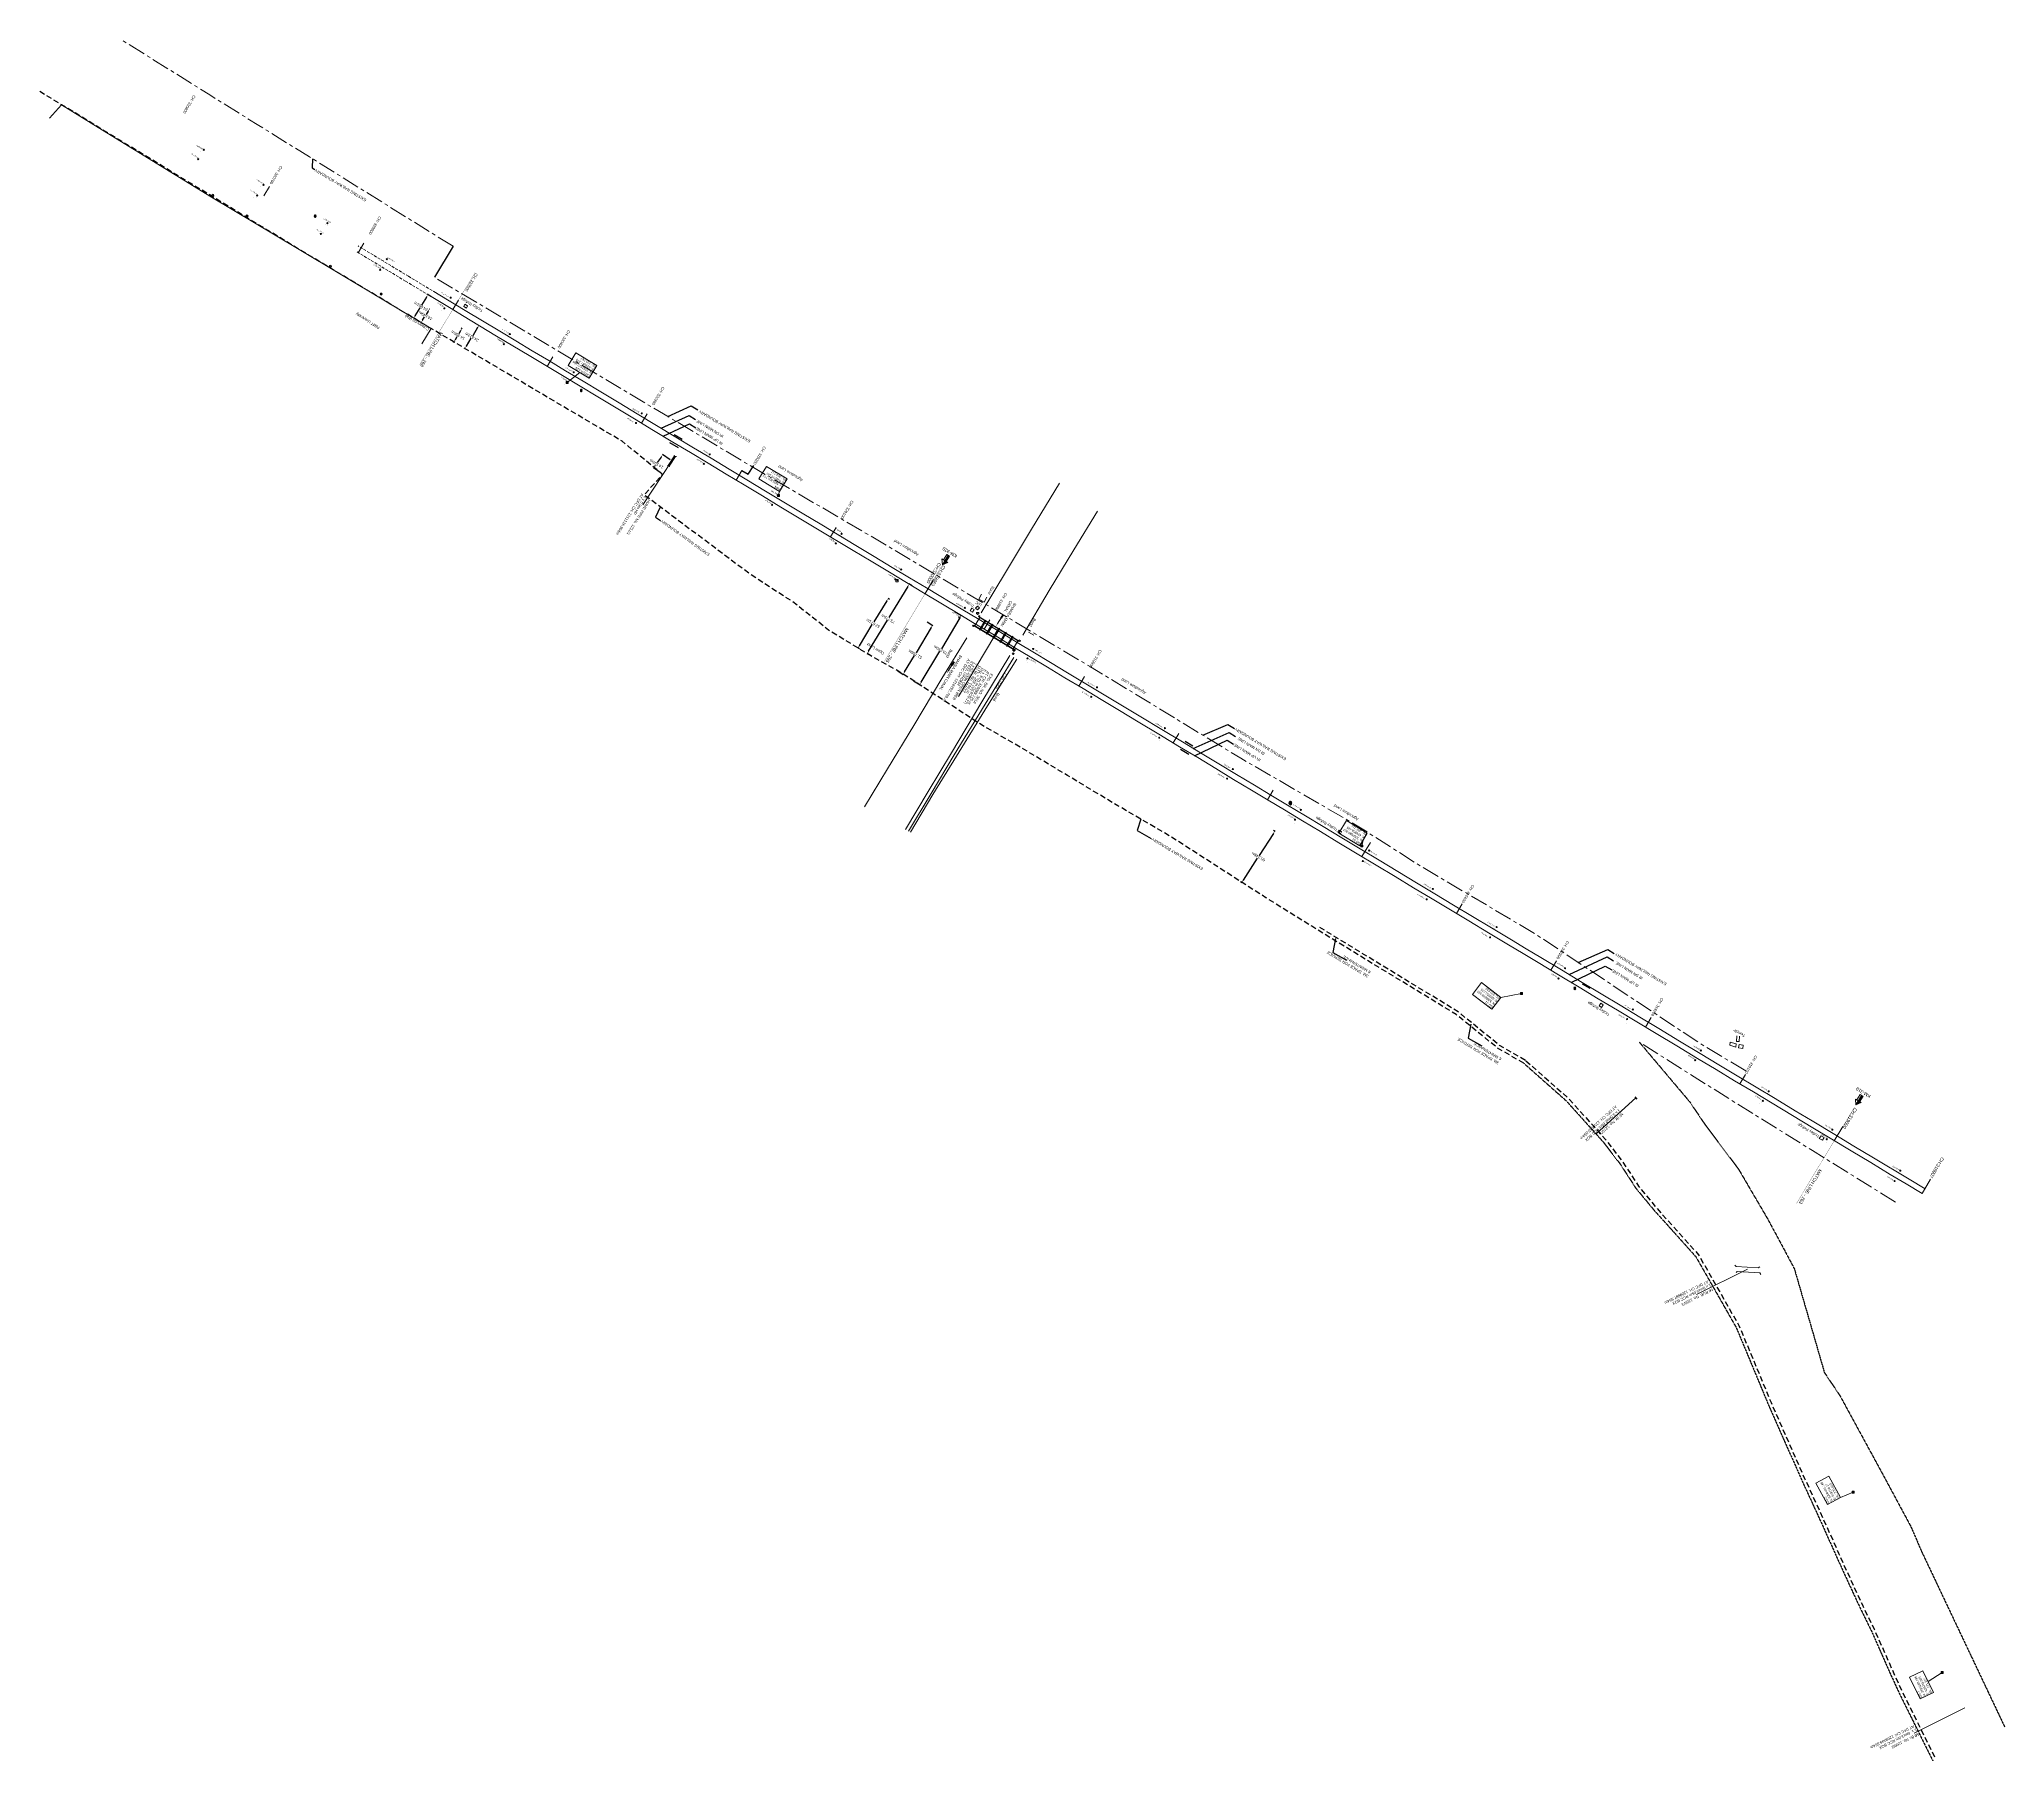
# Model space of a CAD drawing. Header units: metres. Extents: x 627609 to 629392, y 3390160 to 3391722.
import ezdxf
from ezdxf.enums import TextEntityAlignment as Align

# ---------------------------------------------------------------- set-up
doc = ezdxf.new("R2010")
doc.units = ezdxf.units.M
doc.header["$MEASUREMENT"] = 0
for name, pattern in [('CENTER', [50.8, 31.75, -6.35, 6.35, -6.35]), ('DASHED', [0.75, 0.5, -0.25]), ('PHANTOM2', [1.25, 0.625, -0.125, 0.125, -0.125, 0.125, -0.125])]:
    doc.linetypes.add(name, pattern=pattern)
doc.layers.get('Defpoints').update_dxf_attribs({"lineweight": 0})
doc.layers.add('A-BLDG', color=7, linetype='Continuous')
doc.layers.add('DFC bounday', color=6, linetype='DASHED')
for name, color, linetype, lineweight in [('Advertisement Board', 251, 'Continuous', 0), ('Arch', 7, 'Continuous', 0), ('Bench_Mark', 7, 'Continuous', 0), ('Bounary Dim', 10, 'Continuous', 13), ('Bridge Parapet', 7, 'Continuous', 0), ('Building Under Cons.', 251, 'Continuous', 0), ('CANAL TOP', 5, 'Continuous', 0), ('Cart Track', 34, 'Continuous', 0), ('Compound Wall', 251, 'Continuous', 0), ('Electric Pole', 251, 'Continuous', 0), ('EXISTING BRIDGE DETAILS', 7, 'Continuous', 0), ('Existing Chainage', 7, 'Continuous', 0), ('Existing IR Track', 143, 'Continuous', 0), ('Existing Railway Boundary', 7, 'CENTER', 0), ('flow direction', 7, 'Continuous', 0), ('Grade Indicator', 251, 'Continuous', 0), ('KM STONE', 7, 'Continuous', 0), ('MATCH LINE', 7, 'Continuous', 0), ('Name Board', 251, 'Continuous', 0), ('OHE MAST', 8, 'Continuous', 0), ('OHE MAST TEXT', 8, 'Continuous', 0), ('Piers_Abutment', 7, 'Continuous', 0), ('PROPOSED DFCC TRACK', 1, 'Continuous', 0), ('Religious_Place', 251, 'Continuous', 0), ('River Text', 7, 'Continuous', 0), ('SFL', 251, 'Continuous', 0), ('Shed', 251, 'Continuous', 0), ('Side Details', 251, 'Continuous', 0), ('Sign Board', 251, 'Continuous', 0), ('Text', 251, 'Continuous', 0), ('Text1', 251, 'Continuous', 0), ('TOPOSTYLEREMARK', 251, 'Continuous', 0), ('Trolley Stand', 7, 'Continuous', 0), ('Wing Wall', 7, 'Continuous', 0)]:
    doc.layers.add(name, color=color, linetype=linetype, lineweight=lineweight)
doc.styles.add('CUT-FILL', font='cut-fill.shx', dxfattribs={"height": 2})
doc.styles.add('NB', font='arial.ttf', dxfattribs={"height": 1.5})
doc.styles.get("Standard").update_dxf_attribs({"font": 'arial.ttf'})
doc.styles.add('Style-Arial', font='arial.ttf')
doc.styles.add('Text', font='arial.ttf', dxfattribs={"height": 2})
doc.dimstyles.new('ISO-25', dxfattribs={"dimtxt": 2.5, "dimasz": 2.5, "dimexe": 1.25, "dimexo": 0.625, "dimtad": 1, "dimtxsty": 'Standard', "dimcen": 2.5, "dimadec": 0, "dimazin": 0, "dimtfac": 1, "dimtmove": 0, "dimatfit": 3, "dimfxl": 1, "dimarcsym": 0})
doc.dimstyles.get("Standard").update_dxf_attribs({"dimtxt": 2.5, "dimasz": 0.18, "dimexe": 0.18, "dimexo": 0.0625, "dimgap": 0.09, "dimtad": 0, "dimtih": 1, "dimtoh": 1, "dimdec": 3, "dimzin": 0, "dimdsep": 46, "dimtxsty": 'Standard', "dimcen": 0.09, "dimadec": 0, "dimazin": 0, "dimtfac": 1, "dimtdec": 3, "dimtofl": 0, "dimtmove": 0, "dimatfit": 3, "dimfxl": 1, "dimtolj": 1, "dimtzin": 0, "dimarcsym": 0})

# ---------------------------------------------------------------- blocks, each defined once
blk = doc.blocks.new('River A')
at = {"layer": 'River Text', "color": 5}
for p, q in [((0, 3), (-4, 11, -1500)), ((0, 0), (-4, 8, -1500)), ((0, 20), (-3, 28, -1500)), ((0, 16), (-3, 24, -1500)), ((0, 13), (-3, 20, -1500)), ((0, 10), (-3, 17, -1500)), ((0, 6), (-3, 14, -1500)), ((0, 20), (4, 28, -1500)), ((0, 16), (4, 24, -1500)), ((1, 22), (0, 0)), ((0, 13), (4, 20, -1500)), ((0, 10), (4, 17, -1500)), ((0, 6), (4, 13, -1500)), ((0, 3), (4, 11, -1500)), ((0, 0), (4, 7, -1500))]:
    blk.add_line(p, q, dxfattribs=at)
at = {"layer": 'River Text', "color": 5, "flags": 128}
blk.add_lwpolyline([(-1, -28), (1, 22)], dxfattribs=at)
at = {"layer": 'River Text', "color": 5, "extrusion": (0, 0, -1)}
blk.add_solid([(-3, -28), (1, -53), (5, -28)], dxfattribs=at)
blk = doc.blocks.new('EP')
at = {"extrusion": (0, 0, -1)}
blk.add_hatch(color=8, dxfattribs=at).paths.add_polyline_path([(-0.3, -0.2), (-0.9, 0), (-0.4, -0.1), (-0.4, 0.2), (0.2, -0.1), (0.2, 0.2), (0.9, 0), (0.3, 0.1), (0.3, -0.2), (-0.3, 0)])
at = {"color": 8}
for p, q in [((-0.9, 0), (-0.2, 0.2)), ((-0.3, 0.1), (-0.9, 0)), ((-0.3, -0.2), (-0.3, 0.1)), ((0.3, 0), (-0.3, -0.2)), ((-0.2, -0.1), (0.4, 0.2)), ((-0.2, 0.2), (-0.2, -0.1)), ((0.3, -0.2), (0.3, 0)), ((0.4, 0.2), (0.4, -0.1)), ((0.9, 0), (0.3, -0.2)), ((0.4, -0.1), (0.9, 0))]:
    blk.add_line(p, q, dxfattribs=at)
blk.add_circle((0, 0), 1, dxfattribs=at)
blk = doc.blocks.new('GI1000D')
at = {"layer": 'Advertisement Board', "extrusion": (0, 0, -1)}
blk.add_hatch(color=256, dxfattribs=at).paths.add_polyline_path([(0, 0), (-0.3, 0.5), (-0.1, 0.5), (-0.1, 1.1), (0.2, 1.1), (0.2, 0.5), (0.3, 0.5)])
at = {"layer": 'Advertisement Board', "flags": 128}
for points in [[(-0.3, 0.5), (0, 0), (0.3, 0.5)], [(-0.3, 0.5), (-0.2, 0.5)], [(-0.2, 0.5), (-0.2, 1.1), (0.1, 1.1), (0.1, 0.5)], [(0.1, 0.5), (0.3, 0.5)]]:
    blk.add_lwpolyline(points, dxfattribs=at)
at = {"layer": 'Sign Board'}
for p, q in [((1, 1.3), (-1.1, 1.3)), ((-1.1, 1.3), (-1.1, -0.9)), ((1, -0.9), (1, 1.3)), ((-1.1, -0.9), (1, -0.9))]:
    blk.add_line(p, q, dxfattribs=at)
at = {"layer": 'Sign Board', "insert": (-1, -0.9), "char_height": 0.5, "attachment_point": 7, "line_spacing_factor": 0.6, "style": 'CUT-FILL'}
blk.add_mtext('1000', dxfattribs=at)
blk = doc.blocks.new('NB')
for p, q in [((-1, 0.8), (-1, 2)), ((-1, 2), (1, 2)), ((-1, 0.8), (1, 0.8)), ((-0.1, 0.8), (-0.1, 0)), ((-0.1, 0), (0.1, 0)), ((0.1, 0.8), (0.1, 0)), ((1, 2), (1, 0.8))]:
    blk.add_line(p, q)
at = {"insert": (0, 1.5), "char_height": 0.988, "attachment_point": 5, "rotation": 180, "line_spacing_factor": 0.6, "style": 'NB'}
blk.add_mtext('\\H1x;\\W1.02537;NB', dxfattribs=at)
blk = doc.blocks.new('SIG')
for color, points in [(1, [(-0.2, 0.4, 0.180295), (0, 0.3, -0.00255), (0, 0.3, -0.00255), (0, 0.3, 0.180295), (0.2, 0.4, -0.002654), (0.2, 0.4, 0.184495), (0.3, 0.7, 1.000001), (-0.3, 0.7, 0.184495), (-0.2, 0.4, -0.002654)]), (2, [(0.2, -0.2, -0.002654), (0.2, -0.2, 0.184495), (0.3, 0, 1.000001), (-0.3, 0, 0.184495), (-0.2, -0.2, -0.002654), (-0.2, -0.2, 0.180295), (0, -0.3, -0.00255), (0, -0.3, -0.00255), (0, -0.3, 0.180295)]), (3, [(0.2, -0.9, -0.002654), (0.2, -0.9, 0.184495), (0.3, -0.6, 1.000001), (-0.3, -0.6, 0.184495), (-0.2, -0.9, -0.002654), (-0.2, -0.9, 0.395599)])]:
    blk.add_hatch(color=color).paths.add_polyline_path(points)
for p, q in [((-0.3, 1), (-0.3, -0.9)), ((0.3, -0.9), (0.3, 1))]:
    blk.add_line(p, q)
at = {"flags": 128}
for points in [[(-0.3, 1), (-0.8, 1, 0.198758), (-0.4, 0.4, 0.003814), (-0.3, 0.4)], [(-0.3, 0.3), (-0.8, 0.3, 0.198758), (-0.4, -0.2, 0.003727), (-0.3, -0.3)], [(0.3, 1), (0.8, 1, -0.198758), (0.4, 0.4, -0.003814), (0.3, 0.4)], [(0.3, 0.3), (0.8, 0.3, -0.198758), (0.4, -0.2, -0.003727), (0.3, -0.3)], [(-0.3, -0.3), (-0.8, -0.3, 0.198758), (-0.4, -0.9, 0.003639), (-0.3, -0.9)], [(0.3, -0.3), (0.8, -0.3, -0.198758), (0.4, -0.9, -0.003639), (0.3, -0.9)]]:
    blk.add_lwpolyline(points, format="xyb", dxfattribs=at)
for centre, radius, start, end in [((0, 0.9), 0.324, 12.4049, 167.5951), ((0, 0.8), 0.357, 27.7578, 152.2422), ((0, -0.9), 0.324, 181.4572, 358.5428)]:
    blk.add_arc(centre, radius, start, end)
blk = doc.blocks.new('OHE MAST')
h = blk.add_hatch(color=256)
edge = h.paths.add_edge_path()
edge.add_arc((0, 0), 0.514, 0, 360)
at = {"const_width": 0.01, "flags": 128}
for points in [[(1.5, 3.5), (1.5, 2), (-1.5, 2), (-1.5, 3.5)], [(0, 2), (0, 0)]]:
    blk.add_lwpolyline(points, dxfattribs=at)
blk.add_circle((0, 0), 0.514)
blk = doc.blocks.new('KM POST PLAN')
at = {"extrusion": (0, 0, -1)}
h = blk.add_hatch(color=256, dxfattribs=at)
h.paths.add_polyline_path([(0, -20), (0, -8.5), (3, -8.5), (3, -20)])
h.paths.add_polyline_path([(0, -8.5), (0, 0), (6.3, -8.5), (3, -8.5)], flags=16)
at = {"flags": 128}
for points in [[(0, 0), (-6.3, -8.5), (6.3, -8.5)], [(0, 0), (0, -20)], [(0, 0), (6.3, -8.5)], [(3, -8.5), (3, -20), (-3, -20), (-3, -8.5)]]:
    blk.add_lwpolyline(points, dxfattribs=at)
at = {"style": 'Style-Arial'}
blk.add_attdef('KM-POST', text='', height=6, dxfattribs=at).set_placement((0, -26, -263.9), align=Align.MIDDLE_CENTER)
blk = doc.blocks.new('*D264')
at = {"layer": 'Bounary Dim', "color": 0, "lineweight": -2, "transparency": 16777216}
for p, q in [((628728.2, 3391001.2), (628715.3, 3390981.2)), ((628728.3, 3391004.1), (628729.7, 3391003.2)), ((628701, 3390958.9), (628713.9, 3390978.9)), ((628698.4, 3390957.6), (628699.8, 3390956.7))]:
    blk.add_line(p, q, dxfattribs=at)
at = {"layer": 'Bounary Dim', "color": 0, "transparency": 16777216}
for points in [[(628727.8, 3391001.4), (628728.5, 3391001), (628729.5, 3391003.3)], [(628700.6, 3390959.2), (628701.3, 3390958.7), (628699.6, 3390956.8)]]:
    blk.add_solid(points, dxfattribs=at)
at = {"layer": 'Defpoints', "color": 0, "transparency": 16777216}
for p in [(628728.2, 3391004.1), (628698.3, 3390957.7), (628699.6, 3390956.8)]:
    blk.add_point(p, dxfattribs=at)
at = {"layer": 'Bounary Dim', "color": 0, "transparency": 16777216, "insert": (628714.6, 3390980.1), "char_height": 2.5, "attachment_point": 5, "rotation": 150}
blk.add_mtext('\\A1;55.248m', dxfattribs=at)
blk = doc.blocks.new('*D265')
at = {"layer": 'Bounary Dim', "color": 0, "lineweight": -2, "transparency": 16777216}
for p, q in [((628377.4, 3391212.1), (628365.7, 3391193)), ((628380.1, 3391213.4), (628378.6, 3391214.3)), ((628352.6, 3391171.5), (628364.3, 3391190.7)), ((628352.7, 3391168.6), (628351.2, 3391169.5))]:
    blk.add_line(p, q, dxfattribs=at)
at = {"layer": 'Bounary Dim', "color": 0, "transparency": 16777216}
for points in [[(628377.1, 3391212.3), (628377.8, 3391211.9), (628378.7, 3391214.3)], [(628352.3, 3391171.7), (628353, 3391171.3), (628351.3, 3391169.4)]]:
    blk.add_solid(points, dxfattribs=at)
at = {"layer": 'Defpoints', "color": 0, "transparency": 16777216}
for p in [(628380.1, 3391213.4), (628351.3, 3391169.4), (628352.7, 3391168.5)]:
    blk.add_point(p, dxfattribs=at)
at = {"layer": 'Bounary Dim', "color": 0, "transparency": 16777216, "insert": (628365, 3391191.8), "char_height": 2.5, "attachment_point": 5, "rotation": 150}
blk.add_mtext('\\A1;52.571m', dxfattribs=at)
blk = doc.blocks.new('*D266')
at = {"layer": 'Bounary Dim', "color": 0, "lineweight": -2, "transparency": 16777216}
for p, q in [((628172.7, 3391328), (628165.8, 3391332.7)), ((628167.3, 3391334.7), (628167.8, 3391335.4)), ((628172.7, 3391342.6), (628169.3, 3391337.6)), ((628180.9, 3391340.1), (628174, 3391344.8))]:
    blk.add_line(p, q, dxfattribs=at)
at = {"layer": 'Bounary Dim', "color": 0, "transparency": 16777216}
for points in [[(628167, 3391334.9), (628167.7, 3391334.5), (628165.9, 3391332.6)], [(628172.4, 3391342.9), (628173.1, 3391342.4), (628174.1, 3391344.7)]]:
    blk.add_solid(points, dxfattribs=at)
at = {"layer": 'Defpoints', "color": 0, "transparency": 16777216}
for p in [(628174.1, 3391344.7), (628180.9, 3391340.1), (628172.8, 3391328)]:
    blk.add_point(p, dxfattribs=at)
at = {"layer": 'Bounary Dim', "color": 0, "transparency": 16777216, "insert": (628168.6, 3391336.5), "char_height": 2.5, "attachment_point": 5, "rotation": 150}
blk.add_mtext('\\A1;14.598m', dxfattribs=at)
blk = doc.blocks.new('*D267')
at = {"layer": 'Bounary Dim', "color": 0, "lineweight": -2, "transparency": 16777216}
for p, q in [((627990.8, 3391457.2), (627989.1, 3391454.3)), ((627991.4, 3391459.8), (627992.3, 3391459.3)), ((627984.1, 3391447.4), (627985, 3391446.9)), ((627986.1, 3391449.2), (627987.8, 3391452))]:
    blk.add_line(p, q, dxfattribs=at)
at = {"layer": 'Bounary Dim', "color": 0, "transparency": 16777216}
for points in [[(627990.5, 3391457.4), (627991.2, 3391457), (627992.1, 3391459.4)], [(627985.7, 3391449.4), (627986.4, 3391448.9), (627984.8, 3391447)]]:
    blk.add_solid(points, dxfattribs=at)
at = {"layer": 'Defpoints', "color": 0, "transparency": 16777216}
for p in [(627991.3, 3391459.8), (627984, 3391447.5), (627984.8, 3391447)]:
    blk.add_point(p, dxfattribs=at)
at = {"layer": 'Bounary Dim', "color": 0, "transparency": 16777216, "insert": (627988.5, 3391453.2), "char_height": 2.5, "attachment_point": 5, "rotation": 150}
blk.add_mtext('\\A1;14.356m', dxfattribs=at)
blk = doc.blocks.new('*D268')
at = {"layer": 'Bounary Dim', "color": 0, "lineweight": -2, "transparency": 16777216}
for p, q in [((627961.4, 3391475), (627959.6, 3391472)), ((627962.7, 3391477.1), (627962.8, 3391477.1)), ((627955.1, 3391464.6), (627955.2, 3391464.5)), ((627956.4, 3391466.8), (627958.2, 3391469.7))]:
    blk.add_line(p, q, dxfattribs=at)
at = {"layer": 'Bounary Dim', "color": 0, "transparency": 16777216}
for points in [[(627961, 3391475.2), (627961.7, 3391474.8), (627962.7, 3391477.2)], [(627956, 3391467), (627956.7, 3391466.5), (627955.1, 3391464.6)]]:
    blk.add_solid(points, dxfattribs=at)
at = {"layer": 'Defpoints', "color": 0, "transparency": 16777216}
for p in [(627962.7, 3391477.2), (627962.7, 3391477.2), (627955.1, 3391464.6)]:
    blk.add_point(p, dxfattribs=at)
at = {"layer": 'Bounary Dim', "color": 0, "transparency": 16777216, "insert": (627958.9, 3391470.9), "char_height": 2.5, "attachment_point": 5, "rotation": 150}
blk.add_mtext('\\A1;14.649m', dxfattribs=at)
blk = doc.blocks.new('*D259')
at = {"layer": 'Bounary Dim', "color": 0, "lineweight": -2, "transparency": 16777216}
for p, q in [((628417.8, 3391187.9), (628404, 3391164.9)), ((628414.1, 3391193), (628419.2, 3391189.9)), ((628393.7, 3391147.8), (628402.6, 3391162.6)), ((628387.5, 3391148.6), (628392.5, 3391145.5))]:
    blk.add_line(p, q, dxfattribs=at)
at = {"layer": 'Bounary Dim', "color": 0, "transparency": 16777216}
for points in [[(628417.4, 3391188.1), (628418.1, 3391187.7), (628419, 3391190)], [(628393.3, 3391148), (628394, 3391147.6), (628392.4, 3391145.6)]]:
    blk.add_solid(points, dxfattribs=at)
at = {"layer": 'Defpoints', "color": 0, "transparency": 16777216}
for p in [(628414.1, 3391193), (628419, 3391190), (628387.4, 3391148.6)]:
    blk.add_point(p, dxfattribs=at)
at = {"layer": 'Bounary Dim', "color": 0, "transparency": 16777216, "insert": (628403.3, 3391163.8), "char_height": 2.5, "attachment_point": 5, "rotation": 150}
blk.add_mtext('\\A1;51.786m', dxfattribs=at)
blk = doc.blocks.new('*D260')
at = {"layer": 'Bounary Dim', "color": 0, "lineweight": -2, "transparency": 16777216}
for p, q in [((628006.2, 3391460), (628001.8, 3391452.7)), ((628007.5, 3391462.1), (628007.6, 3391462)), ((627994.8, 3391441.1), (627995, 3391441)), ((627996.1, 3391443.2), (628000.4, 3391450.5))]:
    blk.add_line(p, q, dxfattribs=at)
at = {"layer": 'Bounary Dim', "color": 0, "transparency": 16777216}
for points in [[(628005.8, 3391460.2), (628006.5, 3391459.7), (628007.5, 3391462.1)], [(627995.7, 3391443.5), (627996.4, 3391443), (627994.8, 3391441.1)]]:
    blk.add_solid(points, dxfattribs=at)
at = {"layer": 'Defpoints', "color": 0, "transparency": 16777216}
for p in [(628007.4, 3391462.1), (628007.5, 3391462.1), (627994.7, 3391441.1)]:
    blk.add_point(p, dxfattribs=at)
at = {"layer": 'Bounary Dim', "color": 0, "transparency": 16777216, "insert": (628001.1, 3391451.6), "char_height": 2.5, "attachment_point": 5, "rotation": 150}
blk.add_mtext('\\A1;24.512m', dxfattribs=at)
blk = doc.blocks.new('*D261')
at = {"layer": 'Bounary Dim', "color": 0, "lineweight": -2, "transparency": 16777216}
for p, q in [((627963.8, 3391488.4), (627961.1, 3391490)), ((627949.7, 3391470.8), (627954.1, 3391478.1)), ((627959.9, 3391487.8), (627955.5, 3391480.4)), ((627951, 3391467.1), (627948.3, 3391468.7))]:
    blk.add_line(p, q, dxfattribs=at)
at = {"layer": 'Bounary Dim', "color": 0, "transparency": 16777216}
for points in [[(627959.6, 3391488), (627960.3, 3391487.6), (627961.2, 3391489.9)], [(627949.3, 3391471), (627950.1, 3391470.6), (627948.4, 3391468.6)]]:
    blk.add_solid(points, dxfattribs=at)
at = {"layer": 'Defpoints', "color": 0, "transparency": 16777216}
for p in [(627961.2, 3391489.9), (627963.8, 3391488.4), (627951, 3391467.1)]:
    blk.add_point(p, dxfattribs=at)
at = {"layer": 'Bounary Dim', "color": 0, "transparency": 16777216, "insert": (627954.8, 3391479.3), "char_height": 2.5, "attachment_point": 5, "rotation": 150}
blk.add_mtext('\\A1;24.861m', dxfattribs=at)
blk = doc.blocks.new('*D262')
at = {"layer": 'Bounary Dim', "color": 0, "lineweight": -2, "transparency": 16777216}
for p, q in [((628396.5, 3391225.3), (628379.4, 3391197)), ((628400.6, 3391225.7), (628397.6, 3391227.6)), ((628361, 3391166.4), (628378, 3391194.7)), ((628362.6, 3391162.5), (628359.6, 3391164.3))]:
    blk.add_line(p, q, dxfattribs=at)
at = {"layer": 'Bounary Dim', "color": 0, "transparency": 16777216}
for points in [[(628396.1, 3391225.5), (628396.8, 3391225.1), (628397.8, 3391227.5)], [(628360.6, 3391166.6), (628361.4, 3391166.2), (628359.7, 3391164.2)]]:
    blk.add_solid(points, dxfattribs=at)
at = {"layer": 'Defpoints', "color": 0, "transparency": 16777216}
for p in [(628397.8, 3391227.5), (628400.7, 3391225.7), (628362.6, 3391162.5)]:
    blk.add_point(p, dxfattribs=at)
at = {"layer": 'Bounary Dim', "color": 0, "transparency": 16777216, "insert": (628378.7, 3391195.9), "char_height": 2.5, "attachment_point": 5, "rotation": 150}
blk.add_mtext('\\A1;73.775m', dxfattribs=at)
blk = doc.blocks.new('*D263')
at = {"layer": 'Bounary Dim', "color": 0, "lineweight": -2, "transparency": 16777216}
for p, q in [((628443.9, 3391196.9), (628427, 3391168.7)), ((628439.3, 3391202.5), (628445.3, 3391198.9)), ((628408.8, 3391138.3), (628425.6, 3391166.4)), ((628401.6, 3391139.7), (628407.7, 3391136.1))]:
    blk.add_line(p, q, dxfattribs=at)
at = {"layer": 'Bounary Dim', "color": 0, "transparency": 16777216}
for points in [[(628443.5, 3391197.1), (628444.2, 3391196.6), (628445.2, 3391199)], [(628408.4, 3391138.6), (628409.1, 3391138.1), (628407.5, 3391136.2)]]:
    blk.add_solid(points, dxfattribs=at)
at = {"layer": 'Defpoints', "color": 0, "transparency": 16777216}
for p in [(628439.2, 3391202.6), (628445.2, 3391199), (628401.6, 3391139.8)]:
    blk.add_point(p, dxfattribs=at)
at = {"layer": 'Bounary Dim', "color": 0, "transparency": 16777216, "insert": (628426.3, 3391167.6), "char_height": 2.5, "attachment_point": 5, "rotation": 150}
blk.add_mtext('\\A1;73.230m', dxfattribs=at)
blk = doc.blocks.new('BM')
at = {"extrusion": (0, 0, -1)}
blk.add_hatch(color=256, dxfattribs=at).paths.add_polyline_path([(-0.9, -0.9), (-0.9, 0.9), (0.9, 0.9), (0.9, -0.9)])
for p, q in [((0.9, 0.9), (-0.9, 0.9)), ((-0.9, 0.9), (-0.9, -0.9)), ((0.9, -0.9), (0.9, 0.9)), ((-0.9, -0.9), (0.9, -0.9))]:
    blk.add_line(p, q)

msp = doc.modelspace()

# ---------------------------------------------------------------- linework, layer by layer
msp.add_lwpolyline([(627983.97, 3391533.8144), (627967.1915, 3391505.704)])
at = {"layer": 'A-BLDG'}
msp.add_line((629056.1492, 3390762.3839), (629058.0891, 3390760.0937), dxfattribs=at)
at = {"layer": 'A-BLDG', "flags": 128}
msp.add_lwpolyline([(628245.8952, 3391330.2742), (628251.6083, 3391327.0458), (628256.9532, 3391334.9958)], dxfattribs=at)
at = {"layer": 'Arch', "flags": 128}
for points in [[(628468.3296, 3391215.4197), (628465.8722, 3391211.0665), (628461.0519, 3391213.7876), (628463.5093, 3391218.1408)], [(628506.1573, 3391183.9055), (628510.767, 3391181.064)]]:
    msp.add_lwpolyline(points, dxfattribs=at)
at = {"layer": 'Bridge Parapet'}
for points in [[(628456.1892, 3391189.9494), (628456.3183, 3391190.0854), (628492.6192, 3391168.2109), (628492.5942, 3391168.0216)], [(628497.574, 3391175.4361), (628497.6522, 3391175.5374), (628461.3516, 3391197.5392), (628461.3037, 3391197.3655)]]:
    msp.add_3dface(points, dxfattribs=at)
at = {"layer": 'Building Under Cons.'}
msp.add_3dface([(628459.7024, 3391207.3573), (628458.0997, 3391205.4394), (628459.8723, 3391203.958), (628461.4751, 3391205.8759)], dxfattribs=at)
at = {"layer": 'CANAL TOP', "flags": 128}
for points in [[(628463.2641, 3391201.3203), (628485.9912, 3391239.5155), (628508.8108, 3391277.1594), (628534.0319, 3391318.9)], [(628500.9657, 3391181.1742), (628524.7096, 3391221.5227), (628547.045, 3391258.3831), (628568.6843, 3391293.4264)], [(628357.3738, 3391025.3758), (628378.0105, 3391059.7265), (628401.9157, 3391099.2067), (628427.5597, 3391141.8696), (628449.9739, 3391178.5905)], [(628394.6046, 3391004.8302), (628414.9671, 3391039.1403), (628436.0622, 3391074.1769), (628463.7957, 3391120.7131), (628489.2224, 3391162.6971)]]:
    msp.add_lwpolyline(points, dxfattribs=at)
at = {"layer": 'Cart Track', "flags": 128}
for points in [[(628397.203, 3391003.3964), (628417.7135, 3391037.4531), (628438.72, 3391072.3931), (628466.7718, 3391118.4455), (628492.7342, 3391160.8694)], [(628495.5264, 3391159.335), (628468.7525, 3391116.8827), (628440.6017, 3391071.4189), (628419.354, 3391036.4754), (628398.9063, 3391002.4564)]]:
    msp.add_lwpolyline(points, dxfattribs=at)
at = {"layer": 'Compound Wall', "flags": 128}
for points in [[(627617.7841, 3391650.179), (627628.8138, 3391662.2153), (627661.961, 3391641.4834), (627764.9716, 3391578.4205), (627842.8937, 3391531.9115), (627964.1476, 3391459.1923)], [(627964.1476, 3391459.1923), (627955.6948, 3391445.224)]]:
    msp.add_lwpolyline(points, dxfattribs=at)
at = {"layer": 'DFC bounday', "color": 0, "ltscale": 10, "flags": 128}
msp.add_lwpolyline([(628955.3903, 3390792.7231), (628931.5933, 3390806.5004), (628894.0251, 3390836.9955), (628805.3605, 3390890.9758), (628763.1272, 3390916.9343), (628721.4077, 3390942.8333), (628634.7683, 3390998.5313), (628587.091, 3391026.3426), (628541.4721, 3391053.7252), (628498.5869, 3391079.4164), (628461.1936, 3391101.0466), (628391.2271, 3391146.4682), (628362.6237, 3391162.4973), (628324.6397, 3391185.7049), (628291.5767, 3391211.6933), (628254.0781, 3391235.9403), (628157.3612, 3391308.2767), (628174.1002, 3391326.9143), (628137.357, 3391356.9761), (627964.1476, 3391459.1923), (627842.8937, 3391531.9115), (627628.8138, 3391662.2153), (627608.6309, 3391674.439)], dxfattribs=at)
at = {"layer": 'DFC bounday', "color": 1, "ltscale": 10, "flags": 128}
for points in [[(628956.8934, 3390795.3193), (628933.3007, 3390808.9784), (628895.7584, 3390839.4525), (628806.926, 3390893.535), (628770.1183, 3390916.1587)], [(628957.3778, 3390794.97), (628995.9, 3390760.8914), (629029.4339, 3390723.6754), (629045.2632, 3390703.0911), (629059.5356, 3390681.1541), (629075.9052, 3390661.3381), (629094.2211, 3390641.0375), (629113.9709, 3390618.9835), (629150.8272, 3390554.3492), (629160.6968, 3390530.7249), (629179.7732, 3390484.9148), (629210.2037, 3390416.0117), (629220.7145, 3390393.1944), (629230.589, 3390371.602), (629240.931, 3390348.4228), (629251.5669, 3390325.0638), (629262.5522, 3390301.381), (629273.3873, 3390279.2542), (629289.2761, 3390243.2823), (629298.6947, 3390222.6226), (629329.1421, 3390161.406)]]:
    msp.add_lwpolyline(points, dxfattribs=at)
at = {"layer": 'DFC bounday', "ltscale": 0.5, "flags": 128}
for points in [[(629060.302, 3390811.736), (629106.014, 3390757.67), (629119.966, 3390736.905), (629135.502, 3390716.314), (629150.56, 3390696.134)], [(628955.39, 3390792.723), (628993.785, 3390758.757), (629027.127, 3390721.754), (629042.813, 3390701.356), (629057.114, 3390679.375), (629073.634, 3390659.377), (629091.99, 3390639.032), (629111.523, 3390617.22), (629148.13, 3390553.023), (629157.928, 3390529.57), (629177.016, 3390483.732), (629207.469, 3390414.778), (629217.988, 3390391.943), (629227.855, 3390370.367), (629238.196, 3390347.19), (629248.841, 3390323.811), (629259.844, 3390300.09), (629270.667, 3390277.988), (629286.539, 3390242.054), (629295.986, 3390221.332), (629326.4531, 3390160.0758)], [(629150.56, 3390696.134), (629163.67, 3390673.684), (629176.262, 3390652.198), (629189.005, 3390628.603), (629200.847, 3390606.301), (629228.151, 3390512.073), (629242.121, 3390491.376), (629281.578, 3390418.897), (629306.495, 3390372.58), (629316.6, 3390349.228), (629391.6921, 3390190.6903)]]:
    msp.add_lwpolyline(points, dxfattribs=at)
at = {"layer": 'EXISTING BRIDGE DETAILS', "color": 10}
msp.add_line((628156.2201, 3391299.3083), (628182.5008, 3391339.0703), dxfattribs=at)
at = {"layer": 'EXISTING BRIDGE DETAILS', "linetype": 'Continuous', "lineweight": 0}
for p, q in [((629057.1191, 3390761.2388), (629020.9306, 3390728.6307)), ((629158.3121, 3390605.8989), (629112.21, 3390582.9004)), ((629355.589, 3390208.0209), (629309.4869, 3390185.0224))]:
    msp.add_line(p, q, dxfattribs=at)
at = {"layer": 'EXISTING BRIDGE DETAILS', "linetype": 'Continuous', "lineweight": 0, "flags": 128}
msp.add_lwpolyline([(628475.5851, 3391180.7392), (628442.4317, 3391125.3244)], dxfattribs=at)
at = {"layer": 'Existing Chainage', "linetype": 'Continuous', "lineweight": 13, "flags": 128}
for points in [[(627817.5578, 3391588.1676), (627812.3942, 3391579.6038)], [(627903.2016, 3391536.5541), (627898.043, 3391527.9874)], [(627988.8688, 3391484.968), (627983.7102, 3391476.4012)], [(628074.5584, 3391433.4096), (628069.3956, 3391424.8454)], [(628160.2238, 3391381.8582), (628155.0777, 3391373.284)], [(628245.9394, 3391330.3479), (628240.7912, 3391321.7749)], [(628331.6504, 3391278.8053), (628326.4893, 3391270.2401)], [(628419.9342, 3391231.6225), (628412.2193, 3391218.7586)], [(628419.9342, 3391231.6225), (628412.2193, 3391218.7586)], [(628471.0944, 3391195.0841), (628465.9569, 3391186.5047)], [(628556.7942, 3391143.4904), (628551.6294, 3391134.9274)], [(628642.4518, 3391091.9139), (628637.2983, 3391083.3441)], [(628728.0995, 3391040.3), (628722.948, 3391031.729)], [(628816.3529, 3390993.0034), (628808.6198, 3390980.1505)], [(628816.3529, 3390993.0034), (628808.6198, 3390980.1505)], [(628899.4637, 3390937.2257), (628894.3318, 3390928.643)], [(628985.183, 3390885.6998), (628980.0392, 3390877.1242)], [(629070.8977, 3390834.1622), (629065.7404, 3390825.5946)], [(629156.5825, 3390782.6048), (629151.425, 3390774.0374)], [(629244.8533, 3390735.3347), (629237.1131, 3390722.486)], [(629324.4267, 3390687.4357), (629316.6936, 3390674.5827)], [(629324.4267, 3390687.4357), (629316.6936, 3390674.5827)]]:
    msp.add_lwpolyline(points, dxfattribs=at)
at = {"layer": 'Existing IR Track', "color": 88, "linetype": 'DASHED', "ltscale": 5, "flags": 128}
for points in [[(627940.8738, 3391502.1919), (627929.5616, 3391508.9923), (627912.9676, 3391519.0002), (627896.1762, 3391529.1116)], [(627943.5348, 3391506.6108), (627932.196, 3391513.4411), (627915.6398, 3391523.4448), (627899.0489, 3391533.4695), (627897.8002, 3391534.22)], [(627940.8738, 3391502.1919), (627964.0395, 3391488.2463)], [(627943.5348, 3391506.6108), (627966.699, 3391492.6628)]]:
    msp.add_lwpolyline(points, dxfattribs=at)
at = {"layer": 'Existing IR Track', "flags": 128}
for points in [[(629319.4964, 3390678.8503), (629304.9372, 3390687.6063), (629272.7554, 3390706.943), (629254.9761, 3390717.6183), (629237.5312, 3390728.1278), (629216.9889, 3390740.5034), (629201.691, 3390749.7099), (629183.3845, 3390760.727), (629166.2808, 3390771.0312), (629149.1303, 3390781.3635), (629132.448, 3390791.3941), (629115.5479, 3390801.5557), (629096.8085, 3390812.842), (629077.824, 3390824.2759), (629060.5365, 3390834.6695), (629042.8783, 3390845.2861), (629025.6067, 3390855.6713), (629008.294, 3390866.1155), (628989.5568, 3390877.3637), (628970.9484, 3390888.5346), (628957.5241, 3390896.5957), (628944.2304, 3390904.5783), (628926.1422, 3390915.4442), (628891.5366, 3390936.2538), (628874.559, 3390946.4744), (628858.0797, 3390956.4108), (628841.1837, 3390966.5984), (628824.1394, 3390976.8668), (628806.9085, 3390987.2478), (628790.2553, 3390997.2715), (628773.5261, 3391007.3409), (628757.2317, 3391017.1377), (628740.9683, 3391026.9156), (628726.0022, 3391035.8979), (628711.0116, 3391044.8948), (628694.8226, 3391054.6472), (628678.6292, 3391064.4023), (628662.1611, 3391074.3069), (628645.655, 3391084.2344), (628626.8971, 3391095.5139), (628608.0722, 3391106.8338), (628591.304, 3391116.9135), (628574.5811, 3391126.9661), (628558.1258, 3391136.8752), (628541.5893, 3391146.8332), (628525.8849, 3391156.2741), (628510.0033, 3391165.8216), (628497.2172, 3391173.5192), (628478.3924, 3391184.8736), (628459.6652, 3391196.0909), (628446.5812, 3391203.9147), (628413.4042, 3391223.8514), (628397.9506, 3391233.1574), (628382.342, 3391242.5568), (628366.0062, 3391252.3821), (628349.4078, 3391262.3654), (628318.5114, 3391281.0042), (628300.699, 3391291.6873), (628284.1226, 3391301.6291), (628267.3936, 3391311.7206), (628250.6688, 3391321.8096), (628234.41, 3391331.6047), (628218.0145, 3391341.4822), (628202.1126, 3391351.0702), (628186.2289, 3391360.6473), (628168.6317, 3391371.2369), (628151.0904, 3391381.7873), (628134.5662, 3391391.742), (628117.9741, 3391401.7374), (628101.9499, 3391411.3693), (628085.9654, 3391420.9774), (628070.8242, 3391430.0598), (628055.8171, 3391439.0617), (628040.9366, 3391447.9908), (628026.3085, 3391456.7686), (628010.6321, 3391466.2163), (627995.034, 3391475.6167), (627986.3733, 3391480.8263), (627978.9549, 3391485.2886), (627966.699, 3391492.6628)], [(629316.6936, 3390674.5827), (629302.313, 3390683.2349), (629287.9327, 3390691.887), (629270.1457, 3390702.5944), (629252.3587, 3390713.3019), (629234.9327, 3390723.7994), (629217.5061, 3390734.2974), (629199.0837, 3390745.3682), (629180.6616, 3390756.4373), (629163.6624, 3390766.6706), (629146.6626, 3390776.9042), (629129.8282, 3390787.0294), (629112.994, 3390797.1544), (629094.1853, 3390808.4743), (629075.3766, 3390819.7941), (629057.9167, 3390830.3042), (629040.4566, 3390840.8144), (629022.9884, 3390851.3102), (629005.5259, 3390861.8367), (628986.9304, 3390872.9907), (628968.3355, 3390884.1442), (628954.8819, 3390892.1973), (628941.431, 3390900.249), (628923.521, 3390911.0738), (628905.6062, 3390921.9016), (628888.909, 3390931.8855), (628872.2158, 3390941.867), (628855.4191, 3390951.9828), (628838.6214, 3390962.0994), (628821.4683, 3390972.42), (628804.3153, 3390982.7403), (628787.582, 3390992.8186), (628770.8481, 3391002.8971), (628754.5693, 3391012.7024), (628738.2901, 3391022.5079), (628723.3526, 3391031.4858), (628708.416, 3391040.4632), (628692.1834, 3391050.2502), (628675.9502, 3391060.0376), (628659.5383, 3391069.9385), (628643.1259, 3391079.8397), (628624.2876, 3391091.1681), (628605.45, 3391102.4961), (628588.7036, 3391112.5813), (628571.9573, 3391122.6666), (628555.5401, 3391132.5686), (628539.1219, 3391142.4712), (628523.3103, 3391151.988), (628507.4997, 3391161.5042), (628494.355, 3391169.4085), (628475.7339, 3391180.6501), (628457.1934, 3391191.7524), (628443.8834, 3391199.7685), (628410.8855, 3391219.5585), (628395.3853, 3391228.8854), (628379.8834, 3391238.2134), (628363.4116, 3391248.0652), (628346.9415, 3391257.9161), (628314.718, 3391277.3335), (628298.0767, 3391287.3199), (628281.4369, 3391297.3052), (628264.7662, 3391307.3468), (628248.0942, 3391317.3893), (628231.7615, 3391327.1973), (628215.4302, 3391337.0045), (628199.4422, 3391346.6258), (628183.453, 3391356.2479), (628165.9441, 3391366.7621), (628148.4777, 3391377.2452), (628131.8644, 3391387.2461), (628115.2494, 3391397.2479), (628099.2495, 3391406.8707), (628083.2511, 3391416.4928), (628068.1459, 3391425.5987), (628053.0385, 3391434.706), (628038.2739, 3391443.5624), (628023.5124, 3391452.4169), (628007.9701, 3391461.7843), (627992.4257, 3391471.153), (627983.7092, 3391476.4018), (627976.2971, 3391480.8651), (627964.0395, 3391488.2463)]]:
    msp.add_lwpolyline(points, dxfattribs=at)
at = {"layer": 'Existing Railway Boundary', "ltscale": 0.5, "flags": 128}
for points in [[(627983.97, 3391533.8144), (627853.8026, 3391614.8633), (627807.8709, 3391643.3648), (627763.2098, 3391671.1424), (627729.391, 3391692.3162), (627682.5352, 3391721.5606)], [(629156.7971, 3390785.7736), (629118.8139, 3390808.3654), (628965.585, 3390910.1915), (628860.4585, 3390972.4254), (628805.8587, 3391007.2721), (628698.6241, 3391069.4447), (628562.2135, 3391152.4313), (628378.3014, 3391261.9076), (628246.7992, 3391338.8997), (628202.7811, 3391365.0852), (627967.1915, 3391505.704)], [(629292.5469, 3390666.8579), (629217.2372, 3390713.549), (629141.3179, 3390760.7178), (629060.3018, 3390811.7357)]]:
    msp.add_lwpolyline(points, dxfattribs=at)
at = {"layer": 'MATCH LINE', "linetype": 'PHANTOM2', "ltscale": 15, "const_width": 0.2}
for points in [[(628003.8792, 3391509.8975), (627953.5845, 3391426.3745)], [(628426.6602, 3391242.868), (628375.3319, 3391157.4172)], [(629255.5221, 3390753.0448), (629202.7696, 3390665.4759)]]:
    msp.add_lwpolyline(points, dxfattribs=at)
at = {"layer": 'Piers_Abutment', "flags": 128}
for points in [[(628461.8877, 3391186.4575), (628461.8859, 3391185.5546), (628462.7652, 3391185.9923), (628467.4254, 3391193.738), (628467.3806, 3391194.6794), (628466.6482, 3391194.3618), (628461.8877, 3391186.4575)], [(628472.7436, 3391190.6482), (628473.5638, 3391191.0768), (628473.6037, 3391190.1098), (628468.8588, 3391182.2345), (628468.0242, 3391181.8375), (628467.974, 3391182.7636), (628472.7436, 3391190.6482)], [(628478.8689, 3391186.9847), (628479.691, 3391187.3928), (628479.7251, 3391186.454), (628474.9881, 3391178.5836), (628474.1263, 3391178.1148), (628474.1263, 3391179.098), (628478.8689, 3391186.9847)], [(628485.0513, 3391183.3246), (628485.9085, 3391183.6778), (628485.8122, 3391182.7387), (628481.1346, 3391174.8339), (628480.2663, 3391174.3823), (628480.249, 3391175.358), (628485.0513, 3391183.3246)], [(628491.2081, 3391179.5693), (628491.9392, 3391180.0237), (628491.9692, 3391178.9985), (628487.2601, 3391171.1653), (628486.4498, 3391170.7747), (628486.4355, 3391171.6649), (628491.2081, 3391179.5693)]]:
    msp.add_lwpolyline(points, close=True, dxfattribs=at)
at = {"layer": 'PROPOSED DFCC TRACK', "linetype": 'Continuous', "flags": 128}
for points in [[(628178.5687, 3391334.8516), (628179.2019, 3391335.0909), (628184.8689, 3391343.665), (628184.5405, 3391344.4561)], [(628180.2273, 3391333.7552), (628180.1996, 3391334.4315), (628185.87, 3391343.0033), (628186.7265, 3391343.011)], [(629146.8685, 3390609.4731), (629147.9802, 3390608.2167), (629168.0621, 3390607.141), (629169.5379, 3390608.0767)], [(629147.9802, 3390602.9648), (629149.1184, 3390603.6974), (629169.6444, 3390602.5978), (629170.5248, 3390601.1283)]]:
    msp.add_lwpolyline(points, dxfattribs=at)
at = {"layer": 'Religious_Place', "flags": 128}
msp.add_lwpolyline([(629150.991, 3390817.395), (629150.7229, 3390812.4033), (629148.4236, 3390812.5268), (629148.6917, 3390817.5185)], dxfattribs=at)
at = {"layer": 'Religious_Place'}
for points in [[(629142.6457, 3390812.0076), (629142.2113, 3390809.0914), (629147.7888, 3390807.4513), (629148.2232, 3390810.3675)], [(629154.0331, 3390806.1858), (629150.2494, 3390806.7278), (629150.6838, 3390809.644), (629154.5691, 3390809.0875)]]:
    msp.add_3dface(points, dxfattribs=at)
at = {"layer": 'SFL', "flags": 128}
for points in [[(628457.218, 3391189.2506), (628461.984, 3391197.2178)], [(628491.7951, 3391168.3443), (628496.5388, 3391176.3573)]]:
    msp.add_lwpolyline(points, dxfattribs=at)
at = {"layer": 'Shed'}
msp.add_3dface([(628492.2864, 3391163.4322), (628491.2897, 3391163.944), (628492.1198, 3391164.9385), (628493.1166, 3391164.4267)], dxfattribs=at)
at = {"layer": 'TOPOSTYLEREMARK'}
for p, q in [((628099.1117, 3391419.2267), (628087.4589, 3391410.2965)), ((628280.1303, 3391311.3384), (628279.0247, 3391307.5626)), ((628809.5395, 3390994.975), (628808.445, 3390989.807)), ((628934.4537, 3390852.4335), (628953.225, 3390855.927)), ((629242.5874, 3390398.8318), (629254.17, 3390403.748)), ((629322.2515, 3390231.7584), (629335.085, 3390240.196))]:
    msp.add_line(p, q, dxfattribs=at)
at = {"layer": 'TOPOSTYLEREMARK', "linetype": 'Continuous'}
for points in [[(628114.2943, 3391425.7056), (628107.3556, 3391414.2384), (628088.5429, 3391425.6218), (628095.4816, 3391437.089)], [(628287.069, 3391322.8056), (628280.1303, 3391311.3384), (628261.3176, 3391322.7218), (628268.2562, 3391334.189)], [(628813.4573, 3391001.4498), (628806.5187, 3390989.9827), (628787.706, 3391001.3661), (628794.6446, 3391012.8332)], [(628934.4537, 3390852.4335), (628926.2857, 3390841.8069), (628908.852, 3390855.2071), (628917.02, 3390865.8337)], [(629242.5874, 3390398.8318), (629230.7994, 3390392.4533), (629220.3351, 3390411.7923), (629232.123, 3390418.1708)], [(629327.0095, 3390221.847), (629314.9266, 3390216.0466), (629305.4107, 3390235.8695), (629317.4936, 3390241.6699)]]:
    msp.add_3dface(points, dxfattribs=at)
at = {"layer": 'Trolley Stand'}
for points in [[(627997.2042, 3391479.8005), (627996.2707, 3391477.7053), (627993.7551, 3391479.2475), (627994.6927, 3391481.3518)], [(628455.3339, 3391201.786), (628453.0247, 3391203.1655), (628454.5603, 3391205.6945), (628456.8696, 3391204.3149)], [(628787.8609, 3391004.2224), (628790.1466, 3391002.802), (628789.0636, 3391000.8965), (628786.7779, 3391002.3169)], [(629025.1763, 3390847.2737), (629027.4185, 3390845.7346), (629025.8966, 3390843.2156), (629023.6543, 3390844.7548)], [(629227.9828, 3390725.2677), (629226.4118, 3390722.8158), (629223.509, 3390724.4406), (629225.0847, 3390726.9)]]:
    msp.add_3dface(points, dxfattribs=at)
at = {"layer": 'Wing Wall'}
for points in [[(628456.6711, 3391189.5954), (628455.7442, 3391190.1673), (628455.2597, 3391189.3555), (628456.1866, 3391188.7836)], [(628460.5492, 3391198.1052), (628460.9439, 3391198.8326), (628461.835, 3391198.2713), (628461.4403, 3391197.5438)], [(628498.0914, 3391175.4003), (628498.6587, 3391176.2246), (628497.7163, 3391176.7211), (628497.1489, 3391175.8966)], [(628491.9886, 3391167.1585), (628492.8882, 3391166.6525), (628493.3396, 3391167.4603), (628492.4401, 3391167.9663)]]:
    msp.add_3dface(points, dxfattribs=at)

# ---------------------------------------------------------------- block references
at = {"layer": 'Bench_Mark'}
for p in [(628087.474, 3391410.356), (628279.107, 3391307.777), (628808.445, 3390989.807), (628953.225, 3390855.927), (629254.17, 3390403.748), (629335.085, 3390240.196)]:
    msp.add_blockref('BM', p, dxfattribs=at)
at = {"layer": 'Electric Pole'}
for p in [(627766.0971, 3391580.1059), (627796.9949, 3391561.3062), (627872.7153, 3391515.6498), (627918.7376, 3391490.4278)]:
    msp.add_blockref('EP', p, dxfattribs=at)
at = {"layer": 'Grade Indicator'}
msp.add_blockref('GI1000D', (628386.8854, 3391230.3847), dxfattribs=at)
at = {"layer": 'KM STONE'}
ref = msp.add_blockref('KM POST PLAN', (628427.9625, 3391244.9773), dxfattribs=dict(at, xscale=0.4999999999999998, yscale=0.4999999999999998, zscale=0.4999999999999998, rotation=149.0473990688514))
ref.add_attrib('KM-POST', 'KM-320', dxfattribs={"layer": '0', "height": 3, "rotation": 149.0473991, "style": 'Style-Arial'}).set_placement((628434.6488, 3391256.126), align=Align.MIDDLE_CENTER)
ref = msp.add_blockref('KM POST PLAN', (629256.7123, 3390755.0205), dxfattribs=dict(at, xscale=0.5, yscale=0.5, zscale=0.5, rotation=148.9344517853904))
ref.add_attrib('KM-POST', 'KM-319', dxfattribs={"layer": '0', "height": 3, "rotation": 148.9344518, "style": 'Style-Arial'}).set_placement((629263.4205, 3390766.156), align=Align.MIDDLE_CENTER)
at = {"layer": 'Name Board'}
for p in [(628459.9039, 3391199.6494), (628492.9497, 3391166.3215)]:
    msp.add_blockref('NB', p, dxfattribs=at)
at = {"layer": 'OHE MAST', "color": 2, "rotation": 149.0208306544455}
for p in [(627757.9102, 3391621.4397), (627752.7441, 3391612.7919), (627806.3083, 3391579.9358), (627812.0611, 3391589.5281), (627864.0531, 3391545.0046), (627869.9557, 3391554.7794), (627917.878, 3391512.4271), (627923.9198, 3391522.147), (627976.0975, 3391477.4599), (627981.8312, 3391487.1825), (628035.5421, 3391454.1966), (628030.1048, 3391445.0001), (628093.4672, 3391419.5462), (628087.9733, 3391410.2982), (628155.1976, 3391382.2558), (628149.9252, 3391373.556), (628211.5575, 3391336.516), (628216.8929, 3391345.0165), (628273.4237, 3391299.2777), (628278.6313, 3391307.8939), (628331.2325, 3391264.3022), (628336.5303, 3391272.9791), (628390.5, 3391240.5851), (628385.299, 3391231.7326), (628448.3471, 3391205.7966), (628443.2664, 3391197.1141), (628510.3256, 3391168.5408), (628505.1585, 3391159.9808), (628568.1895, 3391133.6909), (628563.0276, 3391125.1376), (628629.8777, 3391096.6669), (628624.6746, 3391088.0275), (628686.206, 3391050.9016), (628691.417, 3391059.6226), (628747.8673, 3391013.7363), (628753.1492, 3391022.4846), (628809.3672, 3390976.1907), (628815.0774, 3390985.7695), (628867.2977, 3390941.4038), (628872.888, 3390950.8718), (628924.8127, 3390906.9397), (628930.7481, 3390916.2615), (628986.9139, 3390869.5629), (628992.8345, 3390878.9222), (629049.061, 3390832.8003), (629054.2979, 3390841.5002), (629110.8255, 3390795.5832), (629116.0164, 3390804.3133), (629172.2454, 3390758.6037), (629177.512, 3390767.2704), (629230.2417, 3390723.8103), (629235.2987, 3390732.4493), (629291.788, 3390685.8435), (629297.0433, 3390695.324)]:
    msp.add_blockref('OHE MAST', p, dxfattribs=at)
at = {"layer": 'River Text', "xscale": 0.1499234070063734, "yscale": 0.1499234070063734, "zscale": 0.1499234070063734, "rotation": 329.282590295476}
for p in [(628480.8793, 3391196.1028), (628436.2036, 3391153.1827)]:
    msp.add_blockref('River A', p, dxfattribs=at)
at = {"layer": 'Sign Board'}
for p in [(627858.9132, 3391561.1144), (628100.2995, 3391402.9947), (628743.1222, 3391028.5439), (628743.5262, 3391029.2264), (628743.7521, 3391028.1399), (628744.1319, 3391028.8029), (629001.7276, 3390860.6315)]:
    msp.add_blockref('SIG', p, dxfattribs=at)

# ---------------------------------------------------------------- texts
at = {"layer": 'Cart Track', "style": 'Text'}
msp.add_text('Cart Track', height=2.5, rotation=238.9225946, dxfattribs=at).set_placement((628484.3155, 3391146.8149))
at = {"layer": 'EXISTING BRIDGE DETAILS', "color": 10, "style": 'Style-Arial'}
for s, rotation, p in [('AT DFC CH: 1211116.964m', 238.0271865, (628154.8761, 3391310.0059)), ('HUME PIPE No. 1211/1', 238.0271865, (628161.1, 3391304.4228)), ('1 x 0.9m HP', 238.0271865, (628157.5772, 3391307.5207)), ('AT DFC CH: 1210792.799.m', 239, (628451.1339, 3391159.8987)), ('1 x 62.100m OPEN WEB', 239, (628457.1087, 3391156.4644)), ('STEEL GIRDER', 239, (628454.3214, 3391158.0317)), ('MJ Br. No. 1210/2', 239, (628460.8113, 3391153.8191)), ('AT DFC CH: 1210065.554m', 222.4687975, (629038.4207, 3390754.713)), ('1 x 3.0mx2.65m RCC BOX', 222.4687975, (629041.3808, 3390751.5248)), ('MI Br. No. 1210/1', 222.4687975, (629044.1777, 3390747.9354)), ('AT DFC CH: 1209887.554m', 206.4864651, (629121.9189, 3390595.921)), ('1 x 6mx4.65m RCC BOX', 206.4864651, (629124.5289, 3390592.8699)), ('MI RUB. No. 1209/3', 206.4864651, (629126.2294, 3390588.6491)), ('AT DFC CH: 1209446.554m', 206.4864651, (629308.6597, 3390192.5481)), ('1 x  4mx3.0m RCC BOX', 206.4864651, (629311.2697, 3390189.4969)), ('MI Br. No. 1209/2', 206.4864651, (629312.9701, 3390185.2761))]:
    msp.add_text(s, height=2.5, rotation=rotation, dxfattribs=at).set_placement(p)
at = {"layer": 'EXISTING BRIDGE DETAILS'}
for s, p in [('FSL = 268.112 m', (628463.2862, 3391151.9104)), ('6 x  6.01 m (319/25-27)', (628466.0492, 3391150.4054)), ('AT CH: 319888.775 m', (628468.6299, 3391148.7228)), ('EXG. BR. NO. 361A ', (628471.8392, 3391146.5533))]:
    msp.add_text(s, height=2.5, rotation=239, dxfattribs=at).set_placement(p)
at = {"layer": 'Existing Chainage', "lineweight": 0, "attachment_point": 6, "line_spacing_factor": 0.6, "style": 'Style-Arial'}
for s, insert, char_height, rotation in [('CH: 320800', (627739.848, 3391654.5457), 2.5, 238.9287555), ('CH: 320700', (627818.5789, 3391590.4296), 2.5, 238.9122425), ('CH: 320600', (627908.3603, 3391544.7042), 2.5, 238.944868), ('CH: 320500', (627995.8677, 3391493.118), 2.5, 238.9450454), ('CH: 320400', (628079.7212, 3391441.5571), 2.5, 238.9168163), ('CH: 320300', (628165.37, 3391390.0158), 2.5, 239.0281918), ('CH: 320200', (628257.3031, 3391336.0096), 2.5, 239.0145661), ('CH: 320100', (628336.8116, 3391286.9538), 2.5, 238.927819), ('CH:320000', (628414.6449, 3391228.3038), 3, 239.0473991), ('CH:319963', (628418.6705, 3391225.8453), 3, 239.0473991), ('CH: 319900', (628476.2319, 3391203.2468), 2.5, 239.0860391), ('CH: 319800', (628561.9589, 3391151.6367), 2.5, 238.9036772), ('CH: 319400', (628900.0051, 3390938.4223), 2.5, 239.1231055), ('CH: 319300', (628985.912, 3390887.3773), 2.5, 239.0440505), ('CH: 319200', (629071.6034, 3390835.7121), 2.5, 238.9538043), ('CH: 319100', (629156.7353, 3390783.5436), 2.5, 238.9526538), ('CH:319000', (629245.742, 3390733.657), 3, 238.9347597), ('CH:318907', (629324.5605, 3390688.9193), 3, 238.9664391)]:
    msp.add_mtext(s, dxfattribs=dict(at, insert=insert, char_height=char_height, rotation=rotation))
at = {"layer": 'Existing IR Track', "color": 7, "lineweight": 0}
for s, p in [('IR UP MAIN LINE', (628204.6891, 3391368.7705)), ('IR DN MAIN LINE', (628205.1214, 3391375.5472)), ('IR UP MAIN LINE', (628692.5158, 3391081.7396)), ('IR DN MAIN LINE', (628696.2364, 3391087.53)), ('IR DN MAIN LINE', (629039.0857, 3390883.9391)), ('IR UP MAIN LINE', (629035.6628, 3390876.8928))]:
    msp.add_text(s, height=2.5, rotation=149, dxfattribs=at).set_placement(p, align=Align.MIDDLE_RIGHT)
at = {"layer": 'Existing Railway Boundary', "linetype": 'Continuous', "ltscale": 5}
for rotation, p in [(149, (627905.5983, 3391576.4808)), (149, (628253.9971, 3391357.8058)), (144.3702025, (628217.0089, 3391254.7923)), (149, (628740.127, 3391069.5249)), (149, (628664.7099, 3390969.8003)), (149, (629085.226, 3390865.3248))]:
    msp.add_text('EXISTING RAILWAY BOUNDARY', height=2.5, rotation=rotation, dxfattribs=at).set_placement(p)
at = {"layer": 'Existing Railway Boundary', "color": 1, "char_height": 2.5, "width": 44.165389, "attachment_point": 1, "rotation": 149}
for insert in [(628813.417, 3390870.3175), (628932.0794, 3390791.4801)]:
    msp.add_mtext('3M. SPACE FOR SERVICE & MAINTENANCE ', dxfattribs=dict(at, insert=insert))
at = {"layer": 'MATCH LINE', "linetype": 'Continuous'}
for s, p in [('MATCH LINE - 266', (627972.4278, 3391456.4234)), ('MATCH LINE - 265', (628394.8479, 3391188.0973)), ('MATCH LINE - 263', (629223.3975, 3390697.0426))]:
    msp.add_text(s, height=3, rotation=239.0346667, dxfattribs=at).set_placement(p)
at = {"layer": 'OHE MAST TEXT'}
for s, p in [('OHE320/23', (627753.1083, 3391614.3881)), ('OHE320/24', (627757.2288, 3391622.2467)), ('OHE320/21', (627806.6884, 3391581.406)), ('OHE320/22', (627812.0097, 3391590.9484)), ('OHE320/19', (627866.9056, 3391545.7954)), ('OHE320/20', (627873.1366, 3391555.6631)), ('OHE320/17', (627918.4864, 3391513.9498)), ('OHE320/18', (627931.1644, 3391520.1883)), ('OHE320/16', (627979.9377, 3391488.3593)), ('OHE320/15', (627976.4355, 3391479.0114)), ('OHE320/14', (628035.0083, 3391455.1235)), ('OHE320/13', (628030.6311, 3391446.5958)), ('OHE320/12', (628092.8274, 3391420.5023)), ('OHE320/11', (628088.3804, 3391411.9267)), ('OHE320/10', (628153.3367, 3391383.3903)), ('OHE320/9', (628148.0967, 3391374.7963)), ('OHE320/8', (628216.2908, 3391346.0495)), ('OHE320/7', (628210.9346, 3391337.8421)), ('OHE320/6', (628278.2884, 3391309.2654)), ('OHE320/5', (628273.1294, 3391300.7154)), ('OHE320/4', (628337.2076, 3391274.6185)), ('OHE320/3', (628331.157, 3391265.8404)), ('OHE320/2', (628389.7938, 3391241.5671)), ('OHE320/1', (628384.8311, 3391233.3429)), ('OHE319/28', (628447.2114, 3391206.7173)), ('OHE319/27', (628443.1695, 3391198.8364)), ('OHE319/26', (628517.9148, 3391164.876)), ('OHE319/25', (628513.1495, 3391156.266)), ('OHE319/24', (628566.3447, 3391134.8783)), ('OHE319/23', (628561.1707, 3391126.3433)), ('OHE319/22', (628628.0767, 3391097.7943)), ('OHE319/21', (628622.8747, 3391089.2073)), ('OHE319/20', (628689.5967, 3391060.8363)), ('OHE319/19', (628684.3937, 3391052.0363)), ('OHE319/18', (628752.822, 3391024.0196)), ('OHE319/17', (628747.4635, 3391014.9792)), ('OHE319/15', (628817.2244, 3390972.2469)), ('OHE319/16', (628822.144, 3390982.0374)), ('OHE319/14', (628871.1497, 3390952.0953)), ('OHE319/13', (628865.5287, 3390942.6563)), ('OHE319/12', (628928.9667, 3390917.5103)), ('OHE319/11', (628923.0527, 3390908.1403)), ('OHE319/10', (628992.491, 3390880.4496)), ('OHE319/9', (628986.4485, 3390870.9708)), ('OHE319/7', (629047.2147, 3390833.9453)), ('OHE319/8', (629052.4607, 3390842.6243)), ('OHE319/5', (629110.1987, 3390797.1295)), ('OHE319/6', (629115.3571, 3390805.5415)), ('OHE319/3', (629171.5218, 3390760.032)), ('OHE319/4', (629176.6888, 3390768.6118)), ('OHE319/1', (629231.0084, 3390725.5575)), ('OHE319/2', (629234.8993, 3390733.6406)), ('OHE318/27', (629291.0336, 3390686.9555)), ('OHE318/26', (629296.5911, 3390696.0758))]:
    msp.add_text(s, height=1, rotation=149, dxfattribs=at).set_placement(p)
at = {"layer": 'River Text', "lineweight": 0, "style": 'Style-Arial'}
msp.add_text('BHAKRA MAIN CANAL', height=2.5, rotation=239.0860391, dxfattribs=at).set_placement((628443.8001, 3391163.2492))
at = {"layer": 'River Text', "lineweight": 0, "insert": (628495.2236, 3391209.2662), "char_height": 2.5, "attachment_point": 1, "rotation": 239.0860391, "style": 'Style-Arial'}
msp.add_mtext_dynamic_manual_height_columns('BHAKRA MAIN CANAL', width=24.424259, gutter_width=1.25, heights=[0], dxfattribs=at)
at = {"layer": 'Side Details'}
for s, rotation, p in [('Agriculture Land', 149, (628301.684, 3391322.3243)), ('Agriculture Land', 149, (628406.6225, 3391254.7831)), ('Open Land', 148.4646126, (628375.3261, 3391165.1733)), ('Agriculture Land', 149, (628612.9385, 3391129.2704)), ('Agriculture Land', 149, (628805.7775, 3391014.6369))]:
    msp.add_text(s, height=2.5, rotation=rotation, dxfattribs=at).set_placement(p)
at = {"layer": 'Text'}
for s, rotation, p in [('RIMT University', 147.8507528, (627917.7203, 3391460.6475)), ('Compound Wall', 148.7684146, (627962.6056, 3391459.1978)), ('Bund', 239.2462644, (628473.1482, 3391225.7816)), ('Bund', 239.2462644, (628510.9485, 3391196.543)), ('Bund', 239.2462644, (628435.1345, 3391168.3909)), ('Bund', 239.2462644, (628477.8626, 3391129.0613)), ('Temple', 152.8734397, (629156.6463, 3390818.6616))]:
    msp.add_text(s, height=2.5, rotation=rotation, dxfattribs=at).set_placement(p)
at = {"layer": 'Text', "style": 'Text'}
msp.add_text('U/C', height=2.5, rotation=150.0750387, dxfattribs=at).set_placement((628460.764, 3391209.5229), align=Align.MIDDLE_CENTER)
at = {"layer": 'Text1', "style": 'Text'}
for p in [(628011.3642, 3391476.1427), (628457.3635, 3391208.1469), (628786.9483, 3391005.0904), (629033.6735, 3390837.5199), (629224.0226, 3390727.123)]:
    msp.add_text('Trolley Refuge', height=2.5, rotation=149.3383277, dxfattribs=at).set_placement(p)
at = {"layer": 'TOPOSTYLEREMARK', "char_height": 2, "attachment_point": 2}
for s, insert, width, rotation in [('\\pxql;OH320-11N\\PN: 3391410.356\\PE: 628087.474\\PRL: 268.367', (628093.4131, 3391423.581), 32.634692, 148.8222967), ('\\pxql;P6N\\PN: 3391307.777\\PE: 628279.107\\PRL: 269.117', (628266.1878, 3391320.681), 32.634692, 148.8222967), ('\\pxql;GG-12\\PN: 3390989.807\\PE: 628808.445\\PRL: 268.721', (628792.5762, 3390999.3253), 32.634692, 148.8222967), ('\\pxql;GG-11\\PN: 3390855.927\\PE: 628953.225\\PRL: 270.833', (628913.4658, 3390852.6386), 32.634692, 142.4528802), ('\\pxql;GG-8\\PN: 3390403.748\\PE: 629254.17\\PRL: 270.818', (629225.8132, 3390402.6613), 21.839952, 118.4178805), ('\\pxql;GG-7\\PN: 3390240.196\\PE: 629335.085\\PRL: 271.297', (629310.4403, 3390226.4839), 21.839952, 115.6431718)]:
    msp.add_mtext(s, dxfattribs=dict(at, insert=insert, width=width, rotation=rotation))

# ---------------------------------------------------------------- dimensions: what is measured, and where the dimension line sits
at = {"layer": 'Bounary Dim', "color": 7}
for p1, p2, distance, picture, middle in [((627951.0052, 3391467.0742), (627963.8275, 3391488.3739), 3.0263, '*D261', (627954.8236, 3391479.2848)), ((627994.74856, 3391441.13376), (628007.40137, 3391462.1271), -0.0595, '*D260', (628001.12592, 3391451.59972)), ((628362.6237, 3391162.4973), (628400.6611, 3391225.7109), 3.3912, '*D262', (628378.7367, 3391195.8525)), ((628401.5507, 3391139.7662), (628439.2152, 3391202.5682), -6.9379, '*D263', (628426.3329, 3391167.5988))]:
    dim = msp.add_aligned_dim(p1=p1, p2=p2, distance=distance, dimstyle='Standard', override={"dimasz": 2.5, "dimdsep": 0, "dimpost": 'm'}, dxfattribs=at)
    dim.commit()
    dim.dimension.update_dxf_attribs({"geometry": picture, "text_midpoint": middle, "text_rotation": 150})
at = {"layer": 'Bounary Dim'}
for p1, p2, distance, picture, middle in [((627955.0935, 3391464.6223), (627962.6767, 3391477.1561), 0, '*D268', (627958.8851, 3391470.8892)), ((627991.3185, 3391459.8272), (627984.0223, 3391447.4636), 0.9169, '*D267', (627988.4601, 3391453.1794)), ((628380.1407, 3391213.4011), (628352.7308, 3391168.5417), -1.6323, '*D265', (628365.0429, 3391191.8225)), ((628728.201, 3391004.1463), (628698.3166, 3390957.678), 1.5676, '*D264', (628714.5773, 3390980.0642))]:
    dim = msp.add_aligned_dim(p1=p1, p2=p2, distance=distance, dimstyle='Standard', override={"dimtxt": 2.5, "dimasz": 2.5, "dimdsep": 0, "dimpost": 'm'}, dxfattribs=at)
    dim.commit()
    dim.dimension.update_dxf_attribs({"geometry": picture, "text_midpoint": middle, "text_rotation": 150})
for base, p1, p2, angle, picture, middle in [((628174.1147, 3391344.7145), (628172.7592, 3391328.0115), (628180.9331, 3391340.1065), 55.9484973, '*D266', (628168.5832, 3391336.5295)), ((628419.0466, 3391190.013), (628387.4019, 3391148.6118), (628414.0702, 3391193.0027), 59.0041978, '*D259', (628403.2731, 3391163.7571))]:
    dim = msp.add_linear_dim(base=base, p1=p1, p2=p2, angle=angle, dimstyle='Standard', override={"dimasz": 2.5, "dimdsep": 0, "dimpost": 'm'}, dxfattribs=at)
    dim.commit()
    dim.dimension.update_dxf_attribs({"geometry": picture, "text_midpoint": middle, "dimtype": 129, "text_rotation": 150})

# ---------------------------------------------------------------- leaders
at = {"layer": 'Existing IR Track', "color": 7, "lineweight": 0}
for points in [[(628172.8247, 3391368.7136), (628198.1111, 3391380.3473), (628204.0294, 3391376.7822)], [(628174.6985, 3391361.505), (628198.361, 3391372.8052), (628204.2792, 3391369.2402)], [(628655.5129, 3391078.3054), (628688.0606, 3391092.7076), (628693.9788, 3391089.1426)], [(628656.714, 3391071.6419), (628686.1877, 3391085.7743), (628692.1059, 3391082.2092)], [(628996.6658, 3390873.0961), (629030.9099, 3390889.1167), (629036.8281, 3390885.5516)], [(628998.4351, 3390866.0899), (629029.3347, 3390880.9275), (629035.2529, 3390877.3625)]]:
    msp.add_leader(points, dimstyle='ISO-25', override={"dimtxt": 0.5, "dimtad": 0}, dxfattribs=at)
at = {"layer": 'Existing Railway Boundary', "linetype": 'Continuous', "ltscale": 5}
for points in [[(627856.3899, 3391613.2523), (627856.2404, 3391604.8723), (627858.6918, 3391603.5133)], [(628178.8813, 3391379.3505), (628200.0505, 3391388.9613), (628205.9687, 3391385.3962)], [(628172.0354, 3391297.3015), (628167.8017, 3391288.0135), (628172.0589, 3391285.1696)], [(628664.2758, 3391090.3408), (628687.018, 3391099.9744), (628692.9362, 3391096.4093)], [(628607.9541, 3391014.1727), (628604.7119, 3391003.7131), (628617.2398, 3390996.7361)], [(629004.6808, 3390884.2109), (629031.6025, 3390895.8377), (629037.5207, 3390892.2727)]]:
    msp.add_leader(points, dimstyle='ISO-25', override={"dimtxt": 0.5, "dimtad": 0}, dxfattribs=at)
at = {"layer": 'Existing Railway Boundary', "color": 1, "linetype": 'Continuous', "ltscale": 5}
for points in [[(628784.5755, 3390905.8743), (628782.0575, 3390893.2783), (628794.5854, 3390886.3013)], [(628907.313, 3390828.1999), (628904.7951, 3390815.6039), (628917.323, 3390808.6269)]]:
    msp.add_leader(points, dimstyle='ISO-25', override={"dimtxt": 0.5, "dimtad": 0}, dxfattribs=at)
at = {"layer": 'flow direction', "lineweight": 0}
for points in [[(628180.4931, 3391355.8881), (628188.1082, 3391351.2595)], [(628191.7256, 3391358.6698), (628184.723, 3391362.7138)], [(628655.1284, 3391080.4548), (628648.1259, 3391084.4988)], [(628643.896, 3391077.673), (628651.511, 3391073.0444)], [(629015.6709, 3390860.4637), (629008.6683, 3390864.5077)]]:
    msp.add_leader(points, dimstyle='ISO-25', override={"dimtxt": 0.5, "dimasz": 2, "dimtad": 0}, dxfattribs=at)

doc.saveas('drawing.dxf')
